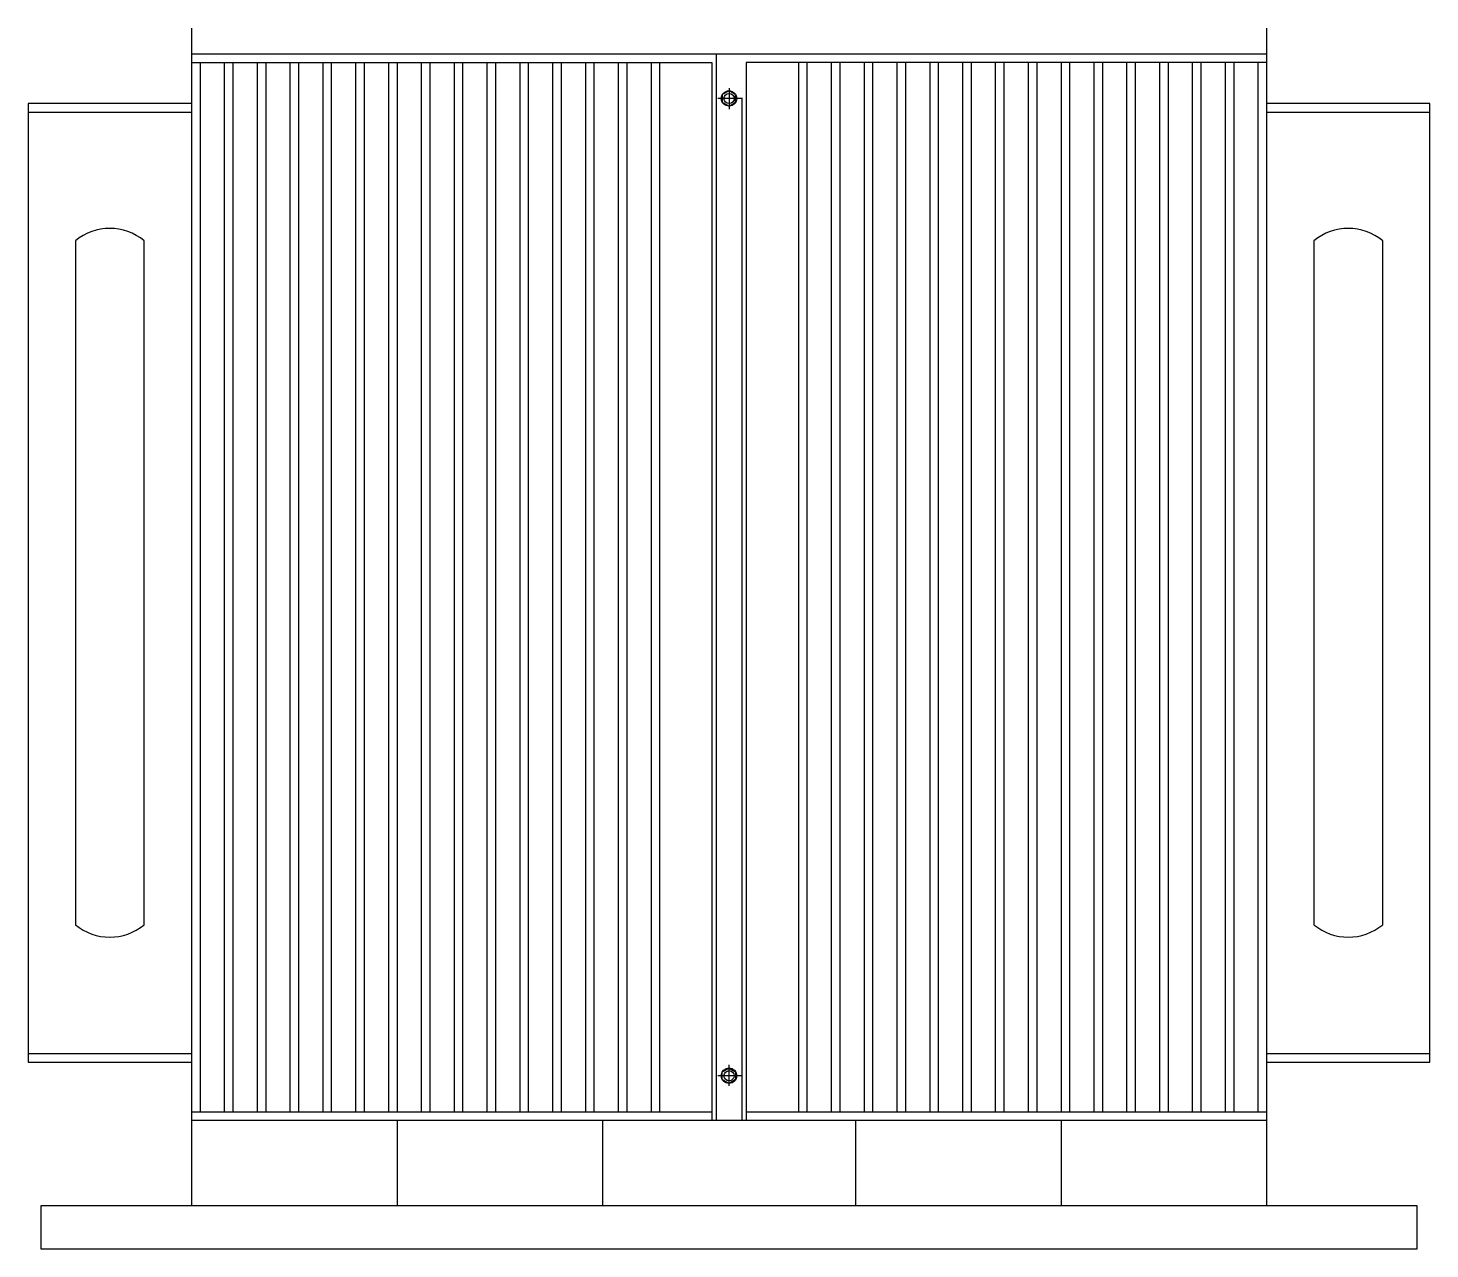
# Model space of a CAD drawing. Header units: millimetres. Extents: x 20927 to 53748, y 38421 to 54891.
# Drawn here: x 44031 to 45661, y 51484 to 52903 of the extents above; entities that cross this region are included whole.
import ezdxf

# ---------------------------------------------------------------- set-up
doc = ezdxf.new("R2010")
doc.units = ezdxf.units.MM
doc.linetypes.add('CENTERX2', pattern=[101.6, 63.5, -12.7, 12.7, -12.7])
doc.layers.add('Btrans.', color=2, linetype='Continuous')
doc.layers.add('HIGHT', color=8, linetype='Continuous')

msp = doc.modelspace()

# ---------------------------------------------------------------- linework, layer by layer
at = {"layer": 'Btrans.'}
for p, q in [((44221.4, 52903), (44221.4, 51533.8)), ((45471.4, 52903), (45471.4, 51533.8)), ((44221.4, 52873), (45471.4, 52873)), ((44831.4, 52873), (44831.4, 51633.7)), ((44861.4, 52821.2), (44861.4, 51633.7)), ((44031.4, 51711), (44221.4, 51711)), ((45471.4, 51711), (45661.4, 51711)), ((44221.4, 51643.3), (44826.4, 51643.3)), ((44866.4, 51643.3), (45471.4, 51643.3)), ((44221.4, 51633.7), (45471.4, 51633.7)), ((44460.4, 51633.7), (44460.4, 51533.8)), ((44699.4, 51633.7), (44699.4, 51533.8)), ((44993.4, 51633.7), (44993.4, 51533.8)), ((45232.4, 51633.7), (45232.4, 51533.8))]:
    msp.add_line(p, q, dxfattribs=at)
for points in [[(44221.4, 52815.4), (44031.4, 52815.4), (44031.4, 51701), (44221.4, 51701)], [(45471.4, 51701), (45661.4, 51701), (45661.4, 52815.4), (45471.4, 52815.4)], [(44031.4, 52805.4), (44221.4, 52805.4)], [(45471.4, 52805.4), (45661.4, 52805.4)]]:
    msp.add_lwpolyline(points, dxfattribs=at)
msp.add_lwpolyline([(44046.4, 51483.8), (45646.4, 51483.8), (45646.4, 51533.8), (44046.4, 51533.8)], close=True, dxfattribs=at)
at = {"layer": 'HIGHT'}
for p, q in [((44231.4, 52863), (44231.4, 51643.3)), ((44259.5, 52863), (44259.5, 51643.3)), ((44269.5, 52863), (44269.5, 51643.3)), ((44297.7, 52863), (44297.7, 51643.3)), ((44307.7, 52863), (44307.7, 51643.3)), ((44335.9, 52863), (44335.9, 51643.3)), ((44345.9, 52863), (44345.9, 51643.3)), ((44374, 52863), (44374, 51643.3)), ((44384, 52863), (44384, 51643.3)), ((44412.2, 52863), (44412.2, 51643.3)), ((44422.2, 52863), (44422.2, 51643.3)), ((44450.4, 52863), (44450.4, 51643.3)), ((44460.4, 52863), (44460.4, 51643.3)), ((44488.5, 52863), (44488.5, 51643.3)), ((44498.5, 52863), (44498.5, 51643.3)), ((44526.7, 52863), (44526.7, 51643.3)), ((44536.7, 52863), (44536.7, 51643.3)), ((44564.9, 52863), (44564.9, 51643.3)), ((44574.9, 52863), (44574.9, 51643.3)), ((44603, 52863), (44603, 51643.3)), ((44613, 52863), (44613, 51643.3)), ((44641.2, 52863), (44641.2, 51643.3)), ((44651.2, 52863), (44651.2, 51643.3)), ((44679.4, 52863), (44679.4, 51643.3)), ((44689.4, 52863), (44689.4, 51643.3)), ((44717.5, 52863), (44717.5, 51643.3)), ((44727.5, 52863), (44727.5, 51643.3)), ((44755.7, 52863), (44755.7, 51643.3)), ((44765.7, 52863), (44765.7, 51643.3)), ((44927, 52863), (44927, 51643.3)), ((44937, 52863), (44937, 51643.3)), ((44965.2, 52863), (44965.2, 51643.3)), ((44975.2, 52863), (44975.2, 51643.3)), ((45003.4, 52863), (45003.4, 51643.3)), ((45013.4, 52863), (45013.4, 51643.3)), ((45041.5, 52863), (45041.5, 51643.3)), ((45051.5, 52863), (45051.5, 51643.3)), ((45079.7, 52863), (45079.7, 51643.3)), ((45089.7, 52863), (45089.7, 51643.3)), ((45117.9, 52863), (45117.9, 51643.3)), ((45127.9, 52863), (45127.9, 51643.3)), ((45156, 52863), (45156, 51643.3)), ((45166, 52863), (45166, 51643.3)), ((45194.2, 52863), (45194.2, 51643.3)), ((45204.2, 52863), (45204.2, 51643.3)), ((45232.4, 52863), (45232.4, 51643.3)), ((45242.4, 52863), (45242.4, 51643.3)), ((45270.5, 52863), (45270.5, 51643.3)), ((45280.5, 52863), (45280.5, 51643.3)), ((45308.7, 52863), (45308.7, 51643.3)), ((45318.7, 52863), (45318.7, 51643.3)), ((45346.9, 52863), (45346.9, 51643.3)), ((45356.9, 52863), (45356.9, 51643.3)), ((45385, 52863), (45385, 51643.3)), ((45395, 52863), (45395, 51643.3)), ((45423.2, 52863), (45423.2, 51643.3)), ((45433.2, 52863), (45433.2, 51643.3)), ((45461.4, 52863), (45461.4, 51643.3))]:
    msp.add_line(p, q, dxfattribs=at)
at = {"layer": 'HIGHT', "linetype": 'CENTERX2'}
for p, q in [((44846.4, 52833.1), (44846.4, 52808.6)), ((44861.9, 52821.2), (44833.3, 52821.2)), ((44846.4, 51673.3), (44846.4, 51697.7)), ((44861.9, 51685.2), (44833.3, 51685.2))]:
    msp.add_line(p, q, dxfattribs=at)
at = {"layer": 'HIGHT'}
for points in [[(44221.4, 52863), (44826.4, 52863), (44826.4, 51633.7)], [(45471.4, 52863), (44866.4, 52863), (44866.4, 51633.7)]]:
    msp.add_lwpolyline(points, dxfattribs=at)
for points in [[(44846.4, 52812.2), (44854.1, 52816.7), (44854.1, 52825.7), (44846.4, 52830.1), (44838.6, 52825.7), (44838.6, 52816.7)], [(44846.4, 51694.1), (44854.1, 51689.6), (44854.1, 51680.7), (44846.4, 51676.2), (44838.6, 51680.7), (44838.6, 51689.6)]]:
    msp.add_lwpolyline(points, close=True, dxfattribs=at)
for points in [[(44086.4, 52655.7), (44086.4, 51860.7, 0.359413), (44166.4, 51860.7), (44166.4, 52655.7, 0.359413)], [(45526.4, 52655.7), (45526.4, 51860.7, 0.359413), (45606.4, 51860.7), (45606.4, 52655.7, 0.359413)]]:
    msp.add_lwpolyline(points, format="xyb", close=True, dxfattribs=at)
for centre, radius in [((44846.4, 52821.2), 8.95), ((44846.4, 52821.2), 5.9), ((44846.4, 51685.2), 8.95), ((44846.4, 51685.2), 5.9)]:
    msp.add_circle(centre, radius, dxfattribs=at)

doc.saveas('drawing.dxf')
